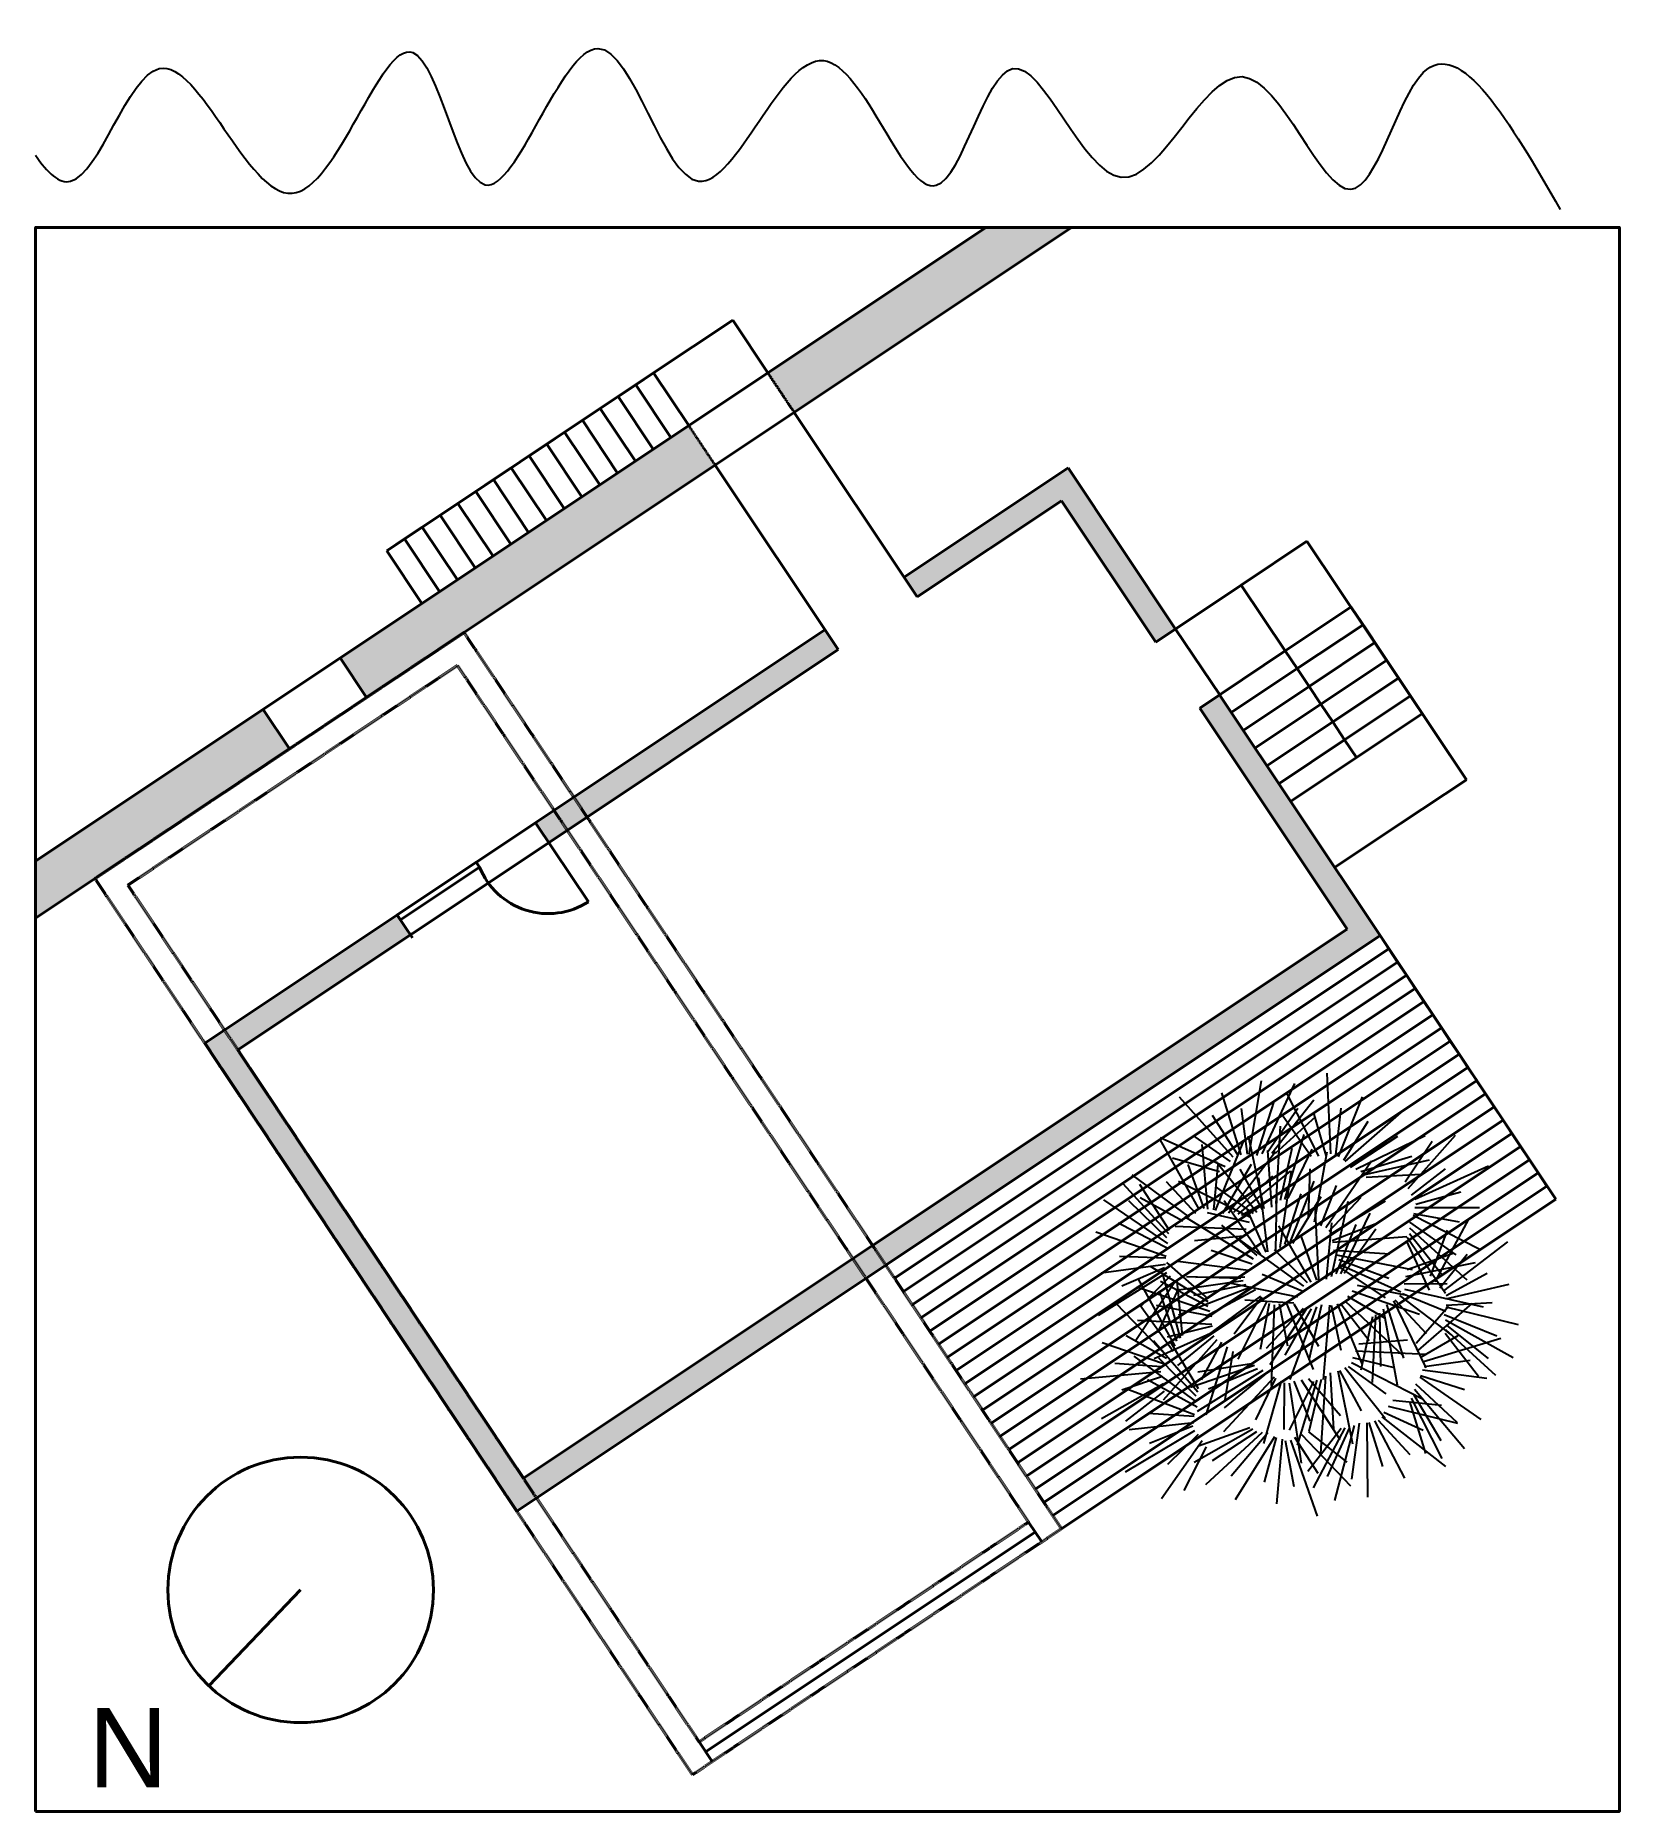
# Model space of a CAD drawing. Header units: inches. Extents: x -422522 to 22891, y -2973 to 414515.
# Drawn here: x -902 to 1098, y 123 to 2366 of the extents above; entities that cross this region are included whole.
import ezdxf

# ---------------------------------------------------------------- set-up
doc = ezdxf.new("R2010")
doc.units = ezdxf.units.IN
doc.header["$MEASUREMENT"] = 0
for name, pattern in [('ACAD_ISO07W100', [3, 0, -3]), ('DASHEDX2', [1.5, 1, -0.5]), ('DOT2', [0.125, 0, -0.125])]:
    doc.linetypes.add(name, pattern=pattern)
doc.layers.get('0').update_dxf_attribs({"lineweight": 40})
doc.layers.add('PIANTE', color=7, linetype='Continuous', true_color=0x007a00)
doc.layers.add('PRIMOPIANO', color=151, linetype='Continuous')
doc.styles.get("Standard").update_dxf_attribs({"font": 'Arial.ttf'})

msp = doc.modelspace()

# ---------------------------------------------------------------- texts
at = {"insert": (-835.68924, 253.7613), "char_height": 100, "attachment_point": 1}
msp.add_mtext_dynamic_manual_height_columns('N', width=1.1484204, gutter_width=1, heights=[0], dxfattribs=at)

# ---------------------------------------------------------------- blocks, each defined once
blk = doc.blocks.new('albero')
for p, q in [((69.828, 34.754), (69.986, 35.68)), ((70.862, 34.76), (70.815, 35.777)), ((69.627, 34.716), (68.951, 35.476)), ((69.728, 34.746), (69.484, 35.528)), ((69.994, 34.761), (70.406, 35.646)), ((70.116, 34.768), (70.644, 35.44)), ((70.707, 34.732), (70.3, 35.533)), ((70.959, 34.72), (71.261, 35.481)), ((69.684, 34.747), (69.365, 35.243)), ((69.806, 34.755), (69.733, 35.333)), ((69.927, 34.74), (70.145, 35.421)), ((70.061, 34.781), (70.442, 35.335)), ((70.16, 34.767), (70.671, 35.229)), ((70.613, 34.725), (70.26, 35.232)), ((70.8, 34.739), (70.65, 35.262)), ((70.925, 34.749), (70.99, 35.335)), ((71.042, 34.664), (71.747, 35.283)), ((70.017, 34.065), (69.822, 34.983)), ((70.169, 34.132), (70.225, 35.107)), ((70.279, 34.184), (70.522, 35.003)), ((71.025, 34.678), (71.332, 35.173)), ((71.11, 34.59), (71.708, 34.982)), ((71.175, 34.564), (72.052, 34.993)), ((71.838, 34.322), (72.433, 34.995)), ((69.524, 34.597), (68.704, 34.963)), ((69.2, 34.052), (68.704, 34.941)), ((69.593, 34.661), (69.147, 34.973)), ((69.305, 34.06), (69.236, 34.876)), ((69.404, 34.046), (69.759, 34.915)), ((69.568, 34.016), (70.162, 34.791)), ((70.114, 34.088), (70.066, 34.801)), ((70.223, 34.175), (70.373, 34.831)), ((70.321, 34.199), (70.625, 34.817)), ((70.656, 33.901), (70.814, 34.786)), ((71.797, 34.406), (72.138, 34.921)), ((69.456, 34.532), (68.863, 34.704)), ((69.262, 34.071), (69.058, 34.624)), ((69.382, 34.052), (69.437, 34.631)), ((69.927, 34.02), (69.411, 34.657)), ((69.498, 34.011), (69.858, 34.628)), ((69.688, 33.997), (70.349, 34.539)), ((69.996, 34.057), (69.715, 34.567)), ((70.222, 33.577), (70.363, 34.543)), ((70.577, 33.952), (70.601, 34.569)), ((70.796, 33.83), (71.372, 34.67)), ((71.24, 34.538), (71.884, 34.729)), ((71.274, 34.493), (72.107, 34.683)), ((71.88, 34.237), (72.31, 34.569)), ((71.921, 34.188), (72.849, 34.607)), ((68.813, 33.749), (68.237, 34.38)), ((69.074, 33.958), (68.352, 34.493)), ((68.821, 33.792), (68.45, 34.372)), ((69.154, 34.006), (68.787, 34.407)), ((69.845, 33.955), (68.935, 34.412)), ((69.885, 34.005), (69.406, 34.348)), ((69.637, 34.022), (70.129, 34.48)), ((69.731, 33.987), (70.33, 34.327)), ((70.065, 33.523), (69.951, 34.455)), ((70.337, 33.619), (70.65, 34.414)), ((70.735, 33.851), (70.93, 34.358)), ((71.308, 34.464), (71.996, 34.502)), ((68.8, 33.627), (67.995, 34.18)), ((68.791, 33.697), (68.308, 34.164)), ((68.993, 33.91), (68.451, 34.206)), ((69.972, 33.487), (69.514, 34.166)), ((70.164, 33.538), (70.178, 34.253)), ((70.281, 33.616), (70.487, 34.256)), ((70.38, 33.631), (70.737, 34.22)), ((70.707, 33.168), (70.664, 34.106)), ((70.84, 33.783), (71.245, 34.211)), ((70.849, 33.74), (71.55, 34.165)), ((70.868, 33.209), (71.081, 34.162)), ((71.935, 34.125), (72.503, 34.281)), ((68.809, 33.558), (68.174, 33.885)), ((69.884, 33.429), (69.018, 33.964)), ((69.832, 33.891), (69.304, 34.016)), ((70.044, 33.518), (69.808, 34.05)), ((70.806, 33.175), (70.874, 33.887)), ((70.877, 33.666), (71.42, 33.876)), ((70.929, 33.244), (71.182, 33.866)), ((70.985, 33.243), (71.358, 34.012)), ((71.855, 33.895), (72.44, 33.483)), ((71.898, 33.985), (72.734, 33.558)), ((71.906, 34.006), (72.479, 33.903)), ((71.92, 34.083), (72.739, 34.083)), ((72.178, 33.142), (72.602, 33.934)), ((68.779, 33.462), (67.892, 33.771)), ((69.793, 33.806), (68.895, 33.844)), ((69.753, 33.721), (69.139, 33.662)), ((69.929, 33.475), (69.482, 33.859)), ((70.519, 33.087), (69.696, 33.686)), ((70.611, 33.138), (70.205, 33.85)), ((70.685, 33.164), (70.491, 33.713)), ((70.881, 33.645), (71.818, 33.714)), ((71.029, 33.251), (71.429, 33.811)), ((71.811, 33.664), (72.1, 33.038)), ((71.826, 33.706), (72.309, 33.002)), ((71.854, 33.755), (72.269, 33.226)), ((71.855, 33.825), (72.577, 33.167)), ((72.119, 33.215), (72.333, 33.794)), ((72.289, 33.031), (73.097, 33.65)), ((68.775, 33.441), (68.193, 33.464)), ((69.866, 33.367), (69.351, 33.537)), ((70.567, 33.13), (70.15, 33.547)), ((70.892, 33.545), (71.605, 33.497)), ((70.928, 33.485), (71.886, 33.298)), ((70.963, 33.425), (71.593, 33.189)), ((71.824, 33.301), (72.406, 33.506)), ((72.237, 33.069), (72.58, 33.491)), ((68.784, 33.258), (67.922, 32.717)), ((68.771, 33.362), (67.959, 33.251)), ((68.762, 33.319), (68.22, 33.087)), ((68.832, 33.215), (68.452, 32.827)), ((69.311, 32.89), (68.582, 33.336)), ((68.96, 32.432), (68.733, 33.256)), ((69.307, 32.934), (68.789, 33.387)), ((69.82, 33.285), (68.929, 33.401)), ((69.724, 33.185), (69.036, 33.206)), ((69.773, 33.204), (69.155, 33.198)), ((70.497, 33.027), (69.995, 33.236)), ((70.964, 33.368), (71.743, 33.017)), ((70.974, 33.325), (71.545, 32.94)), ((71.806, 33.209), (72.686, 33.387)), ((72.317, 32.972), (72.834, 33.254)), ((68.885, 33.137), (68.388, 32.389)), ((69.333, 32.769), (68.406, 33.076)), ((68.893, 32.33), (68.426, 33.187)), ((68.937, 33.059), (68.67, 32.502)), ((68.917, 32.396), (68.698, 33.031)), ((69.305, 32.833), (68.71, 33.147)), ((69.755, 33.154), (68.909, 33.035)), ((68.987, 32.467), (68.919, 33.153)), ((69.848, 33.075), (68.938, 32.722)), ((69.786, 33.107), (69.128, 32.971)), ((69.973, 32.964), (69.217, 32.407)), ((69.911, 33.043), (69.282, 32.704)), ((70.444, 32.949), (69.564, 33.132)), ((71.131, 33.031), (71.98, 32.737)), ((71.194, 33.101), (71.799, 32.981)), ((71.727, 32.969), (72.379, 32.474)), ((71.763, 32.994), (72.311, 32.775)), ((71.788, 33.117), (72.331, 33.122)), ((71.791, 33.052), (72.783, 32.826)), ((72.312, 32.928), (73.11, 33.115)), ((68.8, 32.192), (68.149, 32.87)), ((68.87, 32.264), (68.452, 32.844)), ((69.361, 32.705), (68.66, 32.843)), ((69.988, 32.948), (69.64, 32.482)), ((70.05, 32.901), (69.685, 32.168)), ((70.391, 32.872), (69.775, 32.913)), ((70.081, 32.869), (69.967, 32.291)), ((70.512, 32.806), (70.043, 32.302)), ((70.557, 32.809), (70.089, 32.094)), ((70.144, 32.853), (70.105, 31.836)), ((70.207, 32.868), (70.312, 32.335)), ((70.613, 32.801), (70.281, 32.216)), ((70.301, 32.868), (70.638, 32.035)), ((70.678, 32.827), (70.343, 31.91)), ((70.394, 32.867), (70.703, 32.332)), ((70.743, 32.853), (70.584, 32.156)), ((70.843, 32.848), (70.765, 31.912)), ((70.865, 32.849), (70.987, 32.28)), ((70.941, 32.865), (71.252, 32.107)), ((70.986, 32.867), (71.346, 32.401)), ((71.039, 32.904), (71.778, 32.204)), ((71.069, 32.961), (71.539, 32.689)), ((71.476, 32.747), (71.487, 32.075)), ((71.519, 32.803), (71.697, 31.843)), ((71.561, 32.858), (71.779, 32.178)), ((71.65, 32.904), (72.059, 32.059)), ((71.669, 32.917), (72.063, 32.489)), ((71.938, 32.371), (72.344, 32.836)), ((71.968, 32.282), (72.646, 32.871)), ((72.313, 32.828), (73.225, 32.603)), ((72.315, 32.85), (72.897, 32.881)), ((69.358, 32.605), (68.421, 32.655)), ((69.36, 32.583), (68.795, 32.444)), ((71.387, 32.701), (71.239, 32.028)), ((71.424, 32.726), (71.384, 31.872)), ((72.292, 32.73), (72.955, 32.463)), ((72.306, 32.54), (72.938, 31.964)), ((72.308, 32.662), (73.161, 32.187)), ((72.323, 32.593), (72.848, 32.174)), ((68.747, 32.107), (67.973, 32.375)), ((68.786, 32.175), (68.278, 32.46)), ((69.181, 31.75), (68.623, 32.397)), ((69.378, 32.507), (68.63, 32.173)), ((69.42, 32.41), (68.743, 31.65)), ((69.191, 31.794), (68.836, 32.384)), ((69.382, 32.463), (68.926, 32.089)), ((69.478, 32.382), (69.221, 31.904)), ((69.55, 32.322), (69.282, 31.465)), ((71.213, 32.359), (71.828, 32.413)), ((71.998, 32.193), (72.468, 32.465)), ((72.032, 32.138), (73.008, 32.43)), ((72.302, 32.495), (72.726, 31.952)), ((68.72, 32.072), (68.131, 32.111)), ((69.166, 31.629), (68.376, 32.203)), ((69.159, 31.699), (68.688, 32.178)), ((69.896, 32.085), (69.087, 31.81)), ((69.86, 32.11), (69.179, 32.002)), ((69.622, 32.262), (69.521, 31.653)), ((71.079, 32.076), (71.555, 31.729)), ((71.12, 32.126), (72.026, 31.661)), ((71.133, 32.189), (71.66, 32.06)), ((71.173, 32.274), (72.07, 32.229)), ((72.037, 32.074), (72.621, 32.153)), ((68.712, 32.008), (67.698, 31.916)), ((68.746, 31.855), (67.964, 31.413)), ((68.735, 31.948), (68.22, 31.775)), ((69.173, 31.56), (68.547, 31.904)), ((70.002, 32.024), (69.174, 31.508)), ((69.935, 32.044), (69.314, 31.788)), ((70.145, 31.939), (69.507, 31.25)), ((70.07, 32.005), (69.515, 31.554)), ((70.163, 31.926), (69.909, 31.403)), ((70.233, 31.891), (70.011, 31.103)), ((70.27, 31.866), (70.266, 31.277)), ((70.642, 31.886), (70.332, 31.27)), ((70.334, 31.862), (70.485, 30.855)), ((70.393, 31.889), (70.596, 31.384)), ((70.683, 31.9), (70.434, 31.083)), ((70.485, 31.905), (70.972, 31.151)), ((70.578, 31.922), (70.981, 31.455)), ((70.739, 31.909), (70.584, 31.254)), ((70.794, 31.952), (70.73, 30.977)), ((70.85, 31.995), (70.892, 31.282)), ((70.947, 32.018), (71.134, 31.097)), ((70.968, 32.025), (71.244, 31.513)), ((71.037, 32.061), (71.547, 31.421)), ((71.928, 31.856), (72.453, 31.371)), ((71.983, 31.94), (72.755, 31.406)), ((71.993, 31.96), (72.547, 31.782)), ((72.017, 32.034), (72.829, 31.925)), ((69.14, 31.465), (68.262, 31.797)), ((68.757, 31.761), (68.267, 31.386)), ((71.642, 31.649), (72.256, 31.586)), ((71.854, 31.633), (72.057, 30.975)), ((71.874, 31.673), (72.26, 30.911)), ((71.909, 31.717), (72.25, 31.138)), ((71.918, 31.787), (72.547, 31.039)), ((69.135, 31.443), (68.554, 31.482)), ((71.456, 31.397), (71.858, 30.965)), ((71.506, 31.438), (72.307, 30.81)), ((71.531, 31.498), (72.024, 31.271)), ((71.586, 31.573), (72.459, 31.359)), ((69.14, 31.261), (68.264, 30.742)), ((69.129, 31.365), (68.315, 31.275)), ((69.119, 31.322), (68.572, 31.104)), ((69.186, 31.216), (68.796, 30.839)), ((69.877, 31.282), (69.134, 30.862)), ((69.837, 31.3), (69.189, 31.067)), ((69.993, 31.243), (69.276, 30.581)), ((69.923, 31.25), (69.361, 30.882)), ((70.063, 31.236), (69.602, 30.69)), ((70.149, 31.186), (69.651, 30.39)), ((70.169, 31.177), (70.017, 30.615)), ((70.402, 31.183), (70.696, 30.726)), ((70.49, 31.217), (71.109, 30.566)), ((70.991, 31.292), (70.57, 30.747)), ((70.577, 31.25), (71.061, 30.866)), ((71.035, 31.299), (70.635, 30.544)), ((71.091, 31.296), (70.815, 30.684)), ((71.153, 31.328), (70.906, 30.384)), ((71.216, 31.36), (71.122, 30.652)), ((71.316, 31.364), (71.325, 30.425)), ((71.338, 31.368), (71.512, 30.812)), ((71.413, 31.39), (71.792, 30.664)), ((69.237, 31.137), (68.72, 30.402)), ((69.287, 31.058), (69.005, 30.508)), ((70.245, 31.156), (70.174, 30.34)), ((70.285, 31.138), (70.391, 30.558)), ((70.349, 31.146), (70.686, 30.185))]:
    blk.add_line(p, q)

# ---------------------------------------------------------------- hatches: boundary and pattern name
h = msp.add_hatch(color=0)
h.dxf.hatch_style = 1
h.paths.add_polyline_path([(-581.60585, 1464.81223), (-614.88786, 1514.73525), (-902.23904, 1323.1678), (-902.23904, 1251.05678)])
h.paths.add_polyline_path([(-361.16945, 1611.76983), (-272.64853, 1670.78378), (-305.51351, 1720.98482), (-414.41776, 1648.38198), (-517.59213, 1579.59907), (-484.31012, 1529.67605)])
h.paths.add_polyline_path([(-44.15538, 1823.11254), (-77.43739, 1873.03556), (-305.51351, 1720.98482), (-272.64853, 1670.78378)])
h.paths.add_polyline_path([(405.9275, 2123.1678), (297.76096, 2123.1678), (22.40864, 1939.59959), (55.69065, 1889.67657)])
h = msp.add_hatch()
h.set_pattern_fill('ANSI31', color=0)
h.paths.add_polyline_path([(-663.48105, 1109.76616), (-688.44256, 1093.12515), (-294.60542, 502.36944), (-269.64392, 519.01045)])
h.paths.add_polyline_path([(-428.84288, 1230.13609), (-441.39939, 1248.97086), (-441.40062, 1248.97003), (-445.48389, 1255.0976), (-663.48105, 1109.76616), (-646.84005, 1084.80465)])
h.paths.add_polyline_path([(592.75797, 1532.96044), (567.84051, 1516.25336), (753.77795, 1237.3472), (154.70173, 837.96306), (171.34274, 813.00155), (795.38046, 1229.0267)])
h.paths.add_polyline_path([(171.34274, 813.00155), (154.70173, 837.96306), (129.74023, 821.32205), (146.38123, 796.36055)])
h.paths.add_polyline_path([(146.38123, 796.36055), (129.74023, 821.32205), (-286.28492, 543.97196), (-269.64392, 519.01045)])
h.paths.add_polyline_path([(111.16067, 1590.13846), (94.51967, 1615.09997), (-222.4944, 1403.75726), (-205.85339, 1378.79575)])
h.paths.add_polyline_path([(-247.45591, 1387.11625), (-270.75054, 1371.5865), (-254.10954, 1346.62499), (-230.8149, 1362.15475)])
h.paths.add_polyline_path([(-222.4944, 1403.75726), (-247.45591, 1387.11625), (-230.8149, 1362.15475), (-205.85339, 1378.79575)])
h.paths.add_polyline_path([(393.22282, 1778.17989), (512.36017, 1599.47387), (537.29541, 1616.15428), (401.54332, 1819.78241), (194.3657, 1681.66399), (211.00671, 1656.70249)])

# ---------------------------------------------------------------- linework, layer by layer
for p, q in [((-902.23904, 2123.1678), (297.76096, 2123.1678)), ((-902.23904, 2123.1678), (-902.23904, 1323.1678)), ((-902.23904, 1323.1678), (297.76096, 2123.1678)), ((-902.23904, 1251.05678), (405.9275, 2123.1678)), ((-121.81341, 1939.59959), (-21.96737, 2006.16361)), ((22.40864, 1939.59959), (-21.96737, 2006.16361)), ((-121.81341, 1939.59959), (-458.79378, 1714.94601)), ((-121.81341, 1939.59959), (-77.43739, 1873.03556)), ((55.69065, 1889.67657), (211.00671, 1656.70249)), ((-77.43739, 1873.03556), (-414.41776, 1648.38198)), ((111.16067, 1590.13846), (-44.15538, 1823.11254)), ((194.3657, 1681.66399), (401.54332, 1819.78241)), ((401.54332, 1819.78241), (537.29541, 1616.15428)), ((211.00671, 1656.70249), (393.22282, 1778.17989)), ((393.22282, 1778.17989), (512.36017, 1599.47387)), ((620.24076, 1671.64615), (702.89633, 1726.99284)), ((904.49881, 1425.91666), (702.89633, 1726.99284)), ((-458.79378, 1714.94601), (-414.41776, 1648.38198)), ((-222.4944, 1403.75726), (94.51967, 1615.09997)), ((-484.31012, 1529.67605), (-517.59213, 1579.59907)), ((-205.85339, 1378.79575), (111.16067, 1590.13846)), ((592.75797, 1532.96044), (795.38046, 1229.0267)), ((-581.60585, 1464.81223), (-614.88786, 1514.73525)), ((567.84051, 1516.25336), (753.77795, 1237.3472)), ((-222.4944, 1403.75726), (-688.44256, 1093.12515)), ((-445.48389, 1255.0976), (-426.34672, 1226.39185)), ((753.77795, 1237.3472), (154.70173, 837.96306)), ((795.38046, 1229.0267), (171.34274, 813.00155)), ((795.38046, 1229.0267), (1017.233, 896.48558)), ((-294.60542, 502.36944), (-688.44256, 1093.12515)), ((-646.84005, 1084.80465), (-286.28492, 543.97196)), ((393.22282, 480.18143), (1017.233, 896.48558)), ((154.70173, 837.96306), (-286.28492, 543.97196)), ((171.34274, 813.00155), (-294.60542, 502.36944)), ((351.6203, 488.50194), (368.26131, 463.54043)), ((-683.3811, 281.86612), (-567.46866, 402.89304)), ((-64.40484, 211.15184), (-47.76384, 186.19033))]:
    msp.add_line(p, q)
at = {"ltscale": 0.5}
for p, q in [((-121.81341, 1939.59959), (-144.27877, 1924.62268)), ((-166.74413, 1909.64577), (-189.20948, 1894.66887)), ((-144.27877, 1924.62268), (-166.74413, 1909.64577)), ((-166.74413, 1909.64577), (-122.36811, 1843.08175)), ((-144.27877, 1924.62268), (-99.90275, 1858.05866)), ((-189.20948, 1894.66887), (-211.67484, 1879.69196)), ((-189.20948, 1894.66887), (-144.83347, 1828.10485)), ((-234.1402, 1864.71506), (-256.60556, 1849.73815)), ((-211.67484, 1879.69196), (-234.1402, 1864.71506)), ((-234.1402, 1864.71506), (-189.76418, 1798.15104)), ((-211.67484, 1879.69196), (-167.29883, 1813.12794)), ((-256.60556, 1849.73815), (-279.07092, 1834.76125)), ((-256.60556, 1849.73815), (-212.22954, 1783.17413)), ((-301.53627, 1819.78434), (-324.00163, 1804.80744)), ((-279.07092, 1834.76125), (-301.53627, 1819.78434)), ((-301.53627, 1819.78434), (-257.16026, 1753.22032)), ((-279.07092, 1834.76125), (-234.6949, 1768.19722)), ((-324.00163, 1804.80744), (-346.46699, 1789.83053)), ((-324.00163, 1804.80744), (-279.62562, 1738.24341)), ((-368.93235, 1774.85363), (-391.39771, 1759.87672)), ((-346.46699, 1789.83053), (-368.93235, 1774.85363)), ((-368.93235, 1774.85363), (-324.55633, 1708.2896)), ((-346.46699, 1789.83053), (-302.09097, 1723.26651)), ((-391.39771, 1759.87672), (-413.86306, 1744.89982)), ((-391.39771, 1759.87672), (-347.02169, 1693.3127)), ((-436.32842, 1729.92291), (-458.79378, 1714.94601)), ((-413.86306, 1744.89982), (-436.32842, 1729.92291)), ((-436.32842, 1729.92291), (-391.95241, 1663.35889)), ((-413.86306, 1744.89982), (-369.48705, 1678.33579)), ((-458.79378, 1714.94601), (-414.41776, 1648.38198)), ((512.36017, 1599.47387), (620.24336, 1671.64227)), ((620.24512, 1671.64615), (675.81838, 1588.65221)), ((759.01468, 1644.12952), (675.81225, 1588.64812)), ((778.60535, 1614.73453), (759.15541, 1643.90519)), ((537.29541, 1616.15428), (592.9778, 1533.10784)), ((773.99521, 1621.6667), (690.79278, 1566.18529)), ((793.58343, 1592.27007), (778.60535, 1614.73453)), ((788.97329, 1599.20223), (705.77086, 1543.72083)), ((849.02879, 1509.12169), (793.58343, 1592.27007)), ((567.84051, 1516.25336), (675.81838, 1588.65221)), ((675.81838, 1588.65221), (690.79646, 1566.18775)), ((803.95504, 1576.74022), (720.75261, 1521.25882)), ((690.79646, 1566.18775), (607.58798, 1510.71543)), ((690.79646, 1566.18775), (705.77454, 1543.72328)), ((818.93312, 1554.27576), (735.73069, 1498.79436)), ((705.77454, 1543.72328), (622.56606, 1488.25096)), ((705.77454, 1543.72328), (720.75261, 1521.25882)), ((833.9112, 1531.8113), (750.70877, 1476.3299)), ((720.75261, 1521.25882), (637.54413, 1465.7865)), ((720.74894, 1521.25637), (735.72702, 1498.79191)), ((765.54121, 1454.0865), (848.88928, 1509.34684)), ((849.02879, 1509.12169), (904.49881, 1425.91666)), ((735.72702, 1498.79191), (652.51853, 1443.31959)), ((735.72702, 1498.79191), (750.70509, 1476.32745)), ((750.70509, 1476.32745), (667.49661, 1420.85513)), ((750.70264, 1476.32581), (765.68072, 1453.86135)), ((765.68072, 1453.86135), (682.47224, 1398.38903)), ((821.15074, 1370.65632), (904.49881, 1425.91666)), ((-205.85339, 1378.79575), (-646.84005, 1084.80465)), ((-345.63507, 1321.66348), (-270.75054, 1371.5865)), ((-270.75054, 1371.5865), (-204.18652, 1271.74046)), ((821.15074, 1370.65632), (737.94226, 1315.184)), ((-445.50002, 1255.12181), (-345.65398, 1321.68583)), ((-341.58105, 1315.57977), (-441.40062, 1248.97003)), ((-345.68045, 1321.73155), (-341.58105, 1315.57977)), ((-445.50002, 1255.12181), (-441.40062, 1248.97003)), ((806.47995, 1212.38935), (182.43674, 796.36055)), ((795.38046, 1229.0267), (806.47995, 1212.38935)), ((806.47995, 1212.38935), (817.57945, 1195.75201)), ((817.57945, 1195.75201), (193.53624, 779.7232)), ((817.56847, 1195.74469), (828.66796, 1179.10734)), ((828.66796, 1179.10734), (204.62475, 763.07854)), ((828.66247, 1179.10368), (839.76196, 1162.46634)), ((839.76196, 1162.46634), (215.71875, 746.43753)), ((850.85597, 1145.82533), (226.81276, 729.79653)), ((839.75647, 1162.46268), (850.85597, 1145.82533)), ((850.87792, 1145.83997), (861.97741, 1129.20262)), ((861.97741, 1129.20262), (237.9342, 713.17382)), ((861.94448, 1129.18067), (873.04397, 1112.54332)), ((873.04397, 1112.54332), (249.00076, 696.51452)), ((873.03848, 1112.53966), (884.13798, 1095.90232)), ((884.13798, 1095.90232), (260.09477, 679.87351)), ((895.23198, 1079.26131), (271.18877, 663.23251)), ((884.13249, 1095.89866), (895.23198, 1079.26131)), ((895.23198, 1079.26131), (906.33147, 1062.62397)), ((906.33147, 1062.62397), (282.28826, 646.59516)), ((906.37538, 1062.65324), (917.47487, 1046.01589)), ((917.47487, 1046.01589), (293.43166, 629.98709)), ((917.4145, 1045.97564), (928.51399, 1029.3383)), ((928.51399, 1029.3383), (304.47078, 613.30949)), ((939.60799, 1012.69729), (315.56478, 596.66849)), ((928.5085, 1029.33464), (939.60799, 1012.69729)), ((939.6025, 1012.69363), (950.702, 996.05629)), ((950.702, 996.05629), (326.65879, 580.02748)), ((950.69651, 996.05263), (961.796, 979.41528)), ((961.796, 979.41528), (337.75279, 563.38648)), ((961.79051, 979.41162), (972.89, 962.77428)), ((972.89, 962.77428), (348.84679, 546.74547)), ((983.98401, 946.13327), (359.9408, 530.10447)), ((972.88451, 962.77062), (983.98401, 946.13327)), ((983.97852, 946.12961), (995.07801, 929.49227)), ((995.07801, 929.49227), (371.0348, 513.46346)), ((995.07252, 929.48861), (1006.17201, 912.85126)), ((1006.17201, 912.85126), (382.1288, 496.82246))]:
    msp.add_line(p, q, dxfattribs=at)
at = {"linetype": 'ACAD_ISO07W100', "ltscale": 30}
for p, q in [((22.40864, 1939.59959), (55.69065, 1889.67657)), ((-77.43739, 1873.03556), (-44.15538, 1823.11254))]:
    msp.add_line(p, q, dxfattribs=at)
at = {"linetype": 'ACAD_ISO07W100'}
msp.add_line((22.40864, 1939.59959), (55.69065, 1889.67657), dxfattribs=at)
at = {"linetype": 'DOT2', "ltscale": 0.5}
for p, q in [((22.40864, 1939.59959), (55.69065, 1889.67657)), ((-77.43739, 1873.03556), (-44.15538, 1823.11254))]:
    msp.add_line(p, q, dxfattribs=at)
msp.add_lwpolyline([(-902.23904, 123.1678), (1097.76096, 123.1678), (1097.76096, 2123.1678), (-902.23904, 2123.1678)], close=True)
at = {"linetype": 'DASHEDX2'}
for points in [[(-361.16945, 1611.76983), (-827.11761, 1301.13772), (-72.72535, 169.54932), (393.22282, 480.18143)], [(-369.48995, 1570.16732), (-785.5151, 1292.81722), (-64.40484, 211.15184), (351.6203, 488.50194)]]:
    msp.add_lwpolyline(points, close=True, dxfattribs=at)
msp.add_lwpolyline([(-56.08434, 198.67108), (359.94081, 476.02118)])
msp.add_circle((-567.46866, 402.89304), 167.58046)
at = {"ltscale": 0.5}
msp.add_arc((-254.82691, 1350.25126), 93.42588, 201.78422916, 302.82249031, dxfattribs=at)
at = {"layer": 'PRIMOPIANO', "ltscale": 0.5}
msp.add_open_spline([(-902.18938, 2214.51272), (-887.26223, 2192.10549), (-834.67966, 2141.98253), (-742.11797, 2472.00179), (-573.97084, 1985.42071), (-422.31776, 2512.39702), (-341.03096, 2012.90446), (-187.31088, 2520.65149), (-71.65765, 2018.65583), (93.39112, 2497.79947), (235.51576, 2029.13993), (326.29625, 2459.52343), (469.0184, 2048.50691), (622.13619, 2452.05973), (763.40867, 2045.42556), (851.91387, 2443.48938), (959.70874, 2255.77941), (1022.75554, 2145.99207)], degree=3, knots=[792.1573313853, 792.1573313853, 792.1573313853, 792.1573313853, 863.3191491814, 1044.2481442261, 1274.3205522964, 1508.5486445926, 1698.8292047298, 1922.2701661882, 2132.6235887325, 2351.8318384703, 2564.0897529803, 2740.2385262745, 2934.2637627176, 3132.7077117623, 3330.3564912567, 3503.7706462311, 3748.0986702462, 3748.0986702462, 3748.0986702462, 3748.0986702462], dxfattribs=at)

# ---------------------------------------------------------------- block references
at = {"layer": 'PIANTE', "xscale": 100, "yscale": 100, "zscale": 100}
msp.add_blockref('albero', (-6352.71839, -2522.41347), dxfattribs=at)

msp.set_redraw_order([(e.dxf.handle, doc.entitydb.next_handle()) for e in msp.query("TEXT MTEXT ATTDEF DIMENSION ARC_DIMENSION")])  # texts and dimensions are drawn at this point

doc.saveas('drawing.dxf')
